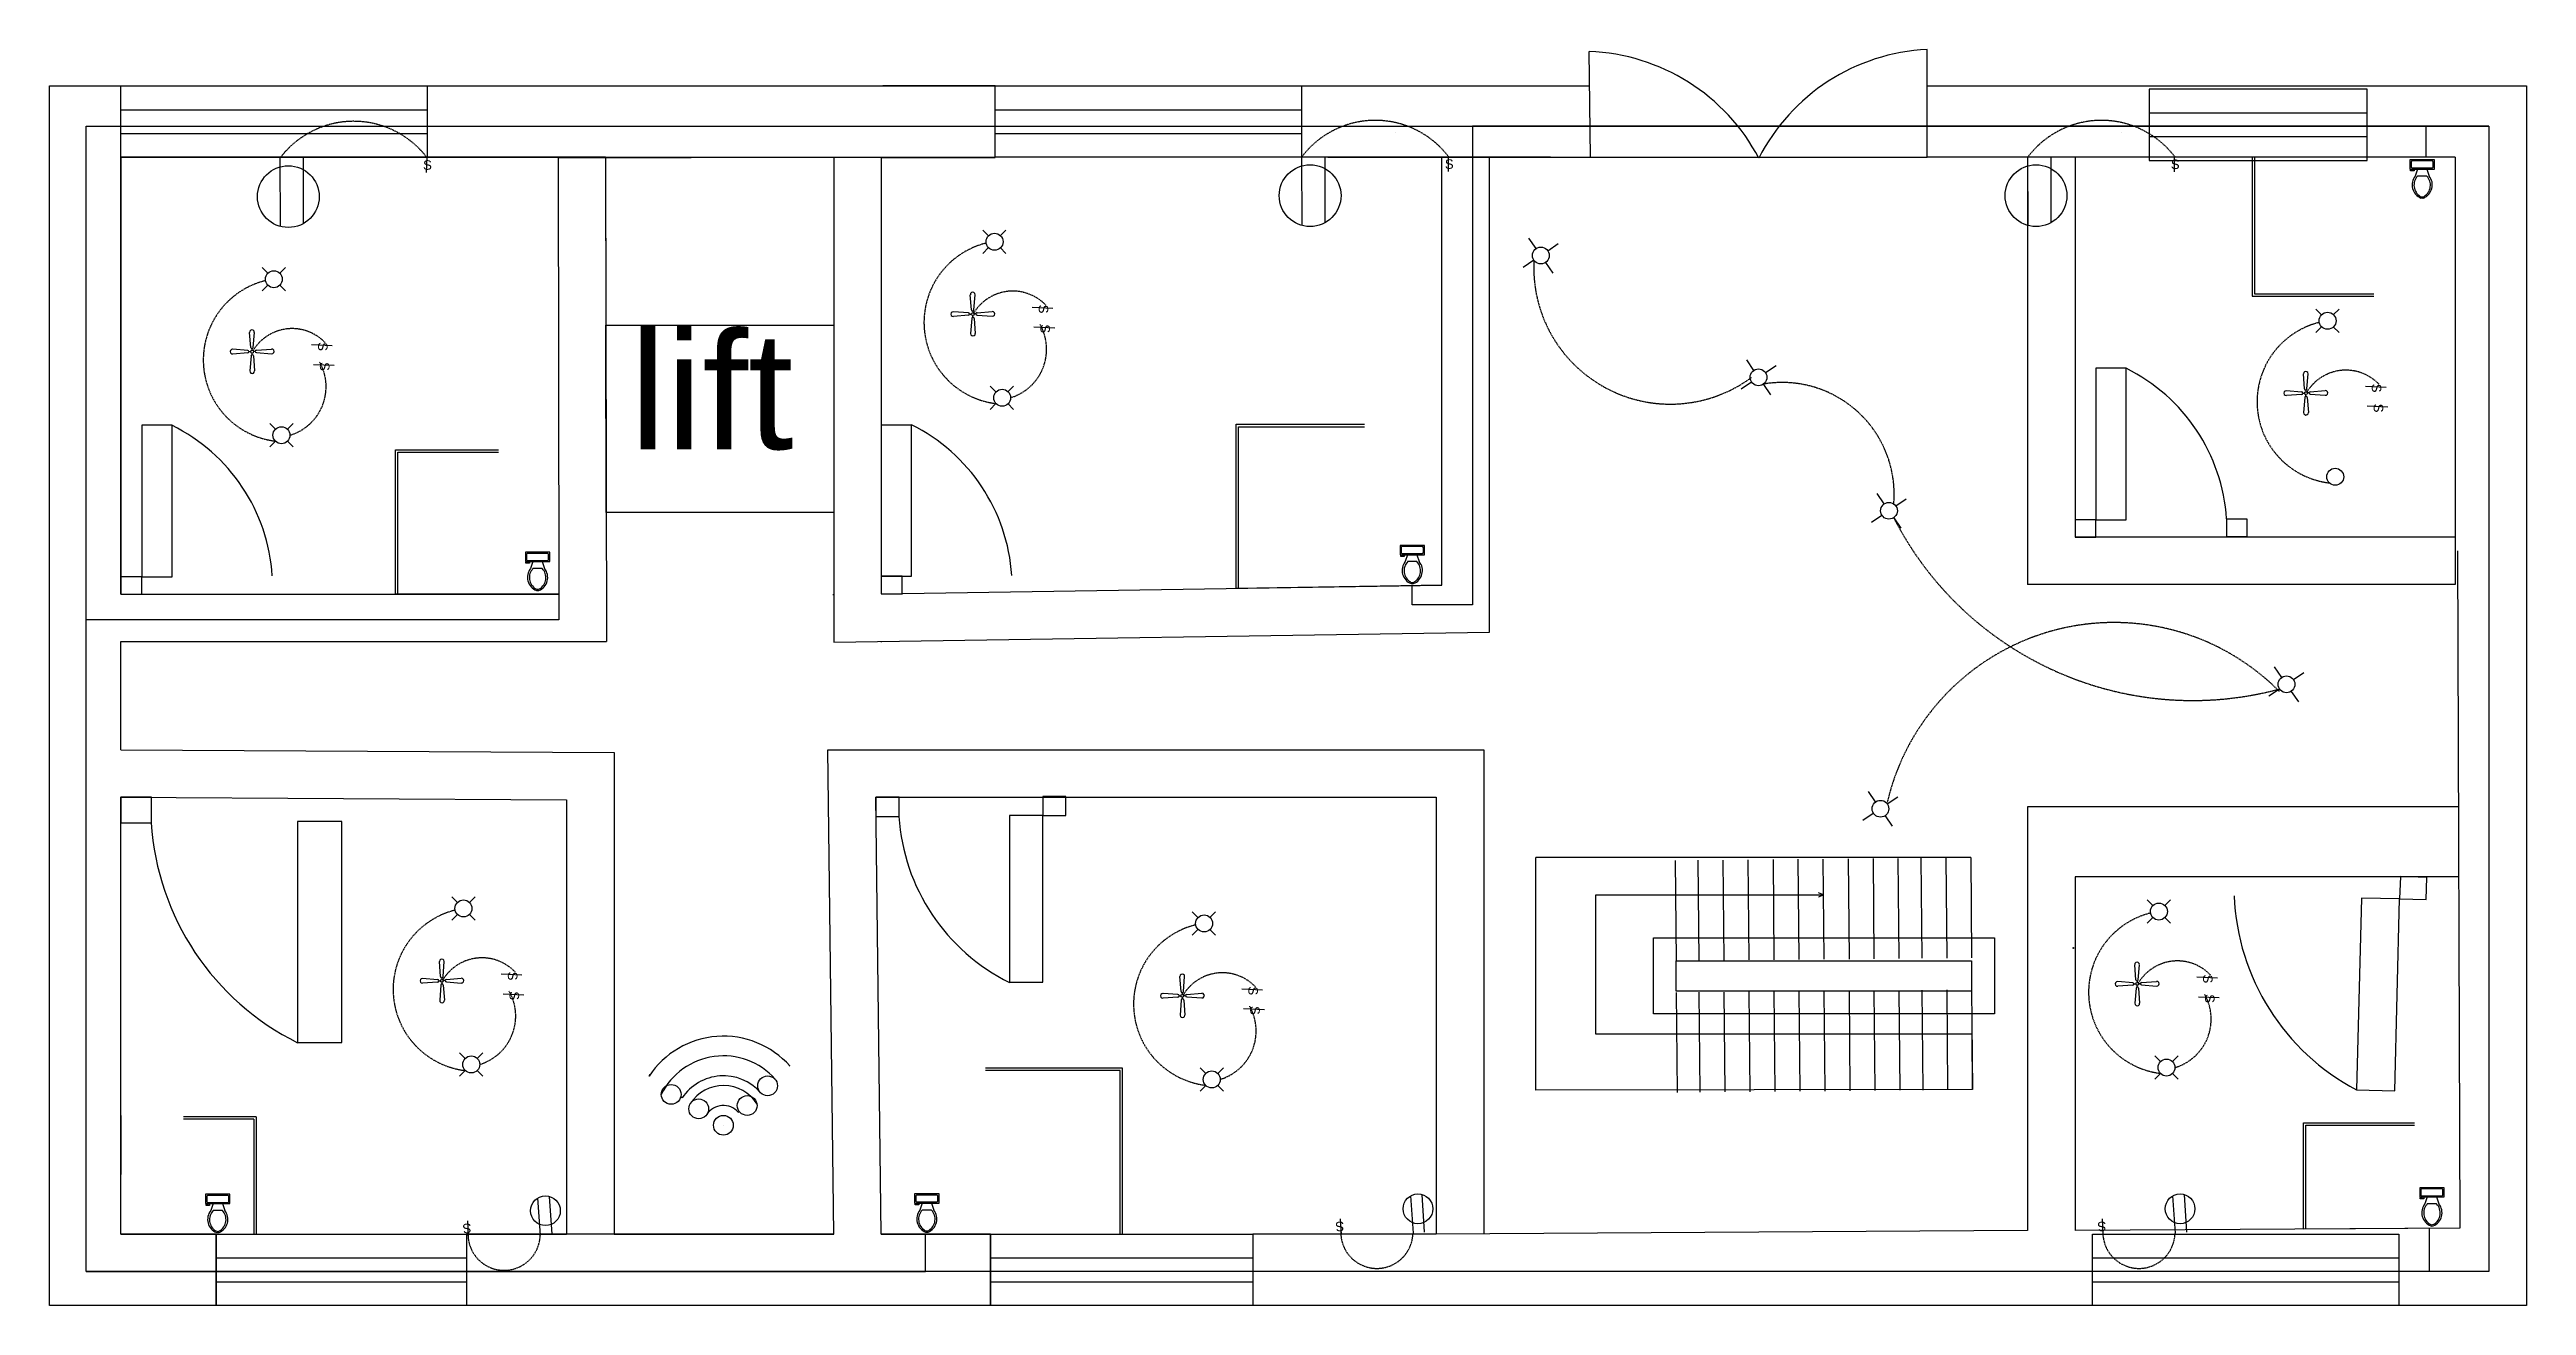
# Model space of a CAD drawing. Header units: inches. Extents: x -413 to 1243, y 274 to 803.
# Drawn here: x 201 to 1243, y 274 to 803 of the extents above; entities that cross this region are included whole.
import ezdxf

# ---------------------------------------------------------------- set-up
doc = ezdxf.new("R2010")
doc.units = ezdxf.units.IN
doc.header["$MEASUREMENT"] = 0
doc.linetypes.add('HIDDEN', pattern=[0.375, 0.25, -0.125])
for name, color, linetype in [('block', 112, 'Continuous'), ('door', 240, 'Continuous'), ('electrical hidden', 130, 'HIDDEN'), ('ELECTRICITY', 50, 'Continuous'), ('plumbing', 221, 'Continuous'), ('window', 160, 'Continuous')]:
    doc.layers.add(name, color=color, linetype=linetype)
doc.styles.get("Standard").update_dxf_attribs({"font": 'arial.ttf'})

msp = doc.modelspace()

# ---------------------------------------------------------------- texts
msp.add_text('lift', height=49.3).set_placement((445, 634.5))
at = {"layer": 'ELECTRICITY', "char_height": 4, "attachment_point": 1}
for insert in [(358, 756.2), (788, 756.6), (788, 756.6), (1093.5, 756.5), (1093.5, 756.5)]:
    msp.add_mtext_dynamic_manual_height_columns('S', width=41.001, gutter_width=1, heights=[0], dxfattribs=dict(at, insert=insert))
for width, insert, rotation in [(19.819, (621.1, 695.4), 270), (19.819, (317.8, 679.6), 270), (19.819, (621.8, 687.1), 270), (19.819, (318.6, 671.2), 270), (19.819, (1182.1, 662.1), 270), (19.819, (1182.1, 662.1), 270), (19.819, (1182.9, 653.7), 270), (19.819, (1182.9, 653.7), 270), (19.819, (397.7, 414.5), 270), (19.819, (709.3, 408.3), 270), (19.819, (1111.1, 413.3), 270), (19.819, (398.4, 406.2), 270), (19.819, (710.1, 400), 270), (19.819, (1111.9, 405), 270), (41.001, (378.5, 304.5), 183.9766), (41.001, (378.5, 304.5), 183.9766), (41.001, (745.8, 305.3), 183.9766), (41.001, (745.8, 305.3), 183.9766), (41.001, (1066.5, 305.3), 183.9766), (41.001, (1066.5, 305.3), 183.9766)]:
    msp.add_mtext_dynamic_manual_height_columns('S', width=width, gutter_width=1, heights=[0], dxfattribs=dict(at, insert=insert, rotation=rotation))

# ---------------------------------------------------------------- blocks, each defined once
blk = doc.blocks.new('Refrigerator-2 door - 36 in front')
for p, q in [((0, 5), (36, 5)), ((12, 5), (12, 64))]:
    blk.add_line(p, q)
for points in [[(0, 0), (0, 64), (36, 64), (36, 0)], [(11, 36), (11, 52), (13, 52), (13, 36)]]:
    blk.add_lwpolyline(points, close=True)
blk = doc.blocks.new('*U6')
at = {"layer": 'ELECTRICITY'}
blk.add_line((-1.2, -1.2), (1.2, 1.2), dxfattribs=at)
blk = doc.blocks.new('*U7')
at = {"layer": 'ELECTRICITY', "color": 0, "linetype": 'ByBlock', "lineweight": -2, "transparency": 16777216}
for p, rotation in [((643.7, 415.8), 90.00000000000001), ((643.7, 408.4), 180), ((651.1, 408.4), 270)]:
    blk.add_blockref('*U6', p, dxfattribs=dict(at, rotation=rotation))
blk.add_blockref('*U6', (651.1, 415.8), dxfattribs=at)
blk = doc.blocks.new('*U8')
at = {"layer": 'ELECTRICITY'}
blk.add_line((-1.2, -1.2), (1.2, 1.2), dxfattribs=at)
blk = doc.blocks.new('*U9')
at = {"layer": 'ELECTRICITY', "color": 0, "linetype": 'ByBlock', "lineweight": -2, "transparency": 16777216}
for p, rotation in [((643.7, 415.8), 90.00000000000001), ((643.7, 408.4), 180), ((651.1, 408.4), 270)]:
    blk.add_blockref('*U8', p, dxfattribs=dict(at, rotation=rotation))
blk.add_blockref('*U8', (651.1, 415.8), dxfattribs=at)
blk = doc.blocks.new('*U10')
at = {"layer": 'ELECTRICITY'}
blk.add_line((-1.2, -1.2), (1.2, 1.2), dxfattribs=at)
blk = doc.blocks.new('*U11')
at = {"layer": 'ELECTRICITY', "color": 0, "linetype": 'ByBlock', "lineweight": -2, "transparency": 16777216}
for p, rotation in [((643.7, 415.8), 90.00000000000001), ((643.7, 408.4), 180), ((651.1, 408.4), 270)]:
    blk.add_blockref('*U10', p, dxfattribs=dict(at, rotation=rotation))
blk.add_blockref('*U10', (651.1, 415.8), dxfattribs=at)
blk = doc.blocks.new('*U12')
at = {"layer": 'ELECTRICITY'}
for p, q in [((-3.1, 0.5), (3.2, 1)), ((-3.6, 0), (-4.3, 0)), ((-3.1, -0.5), (3.2, -1))]:
    blk.add_line(p, q, dxfattribs=at)
for centre, radius, start, end in [((-3.1, 0), 0.519, 90, 270), ((3.3, 0), 0.986, 265.8307, 94.1693)]:
    blk.add_arc(centre, radius, start, end, dxfattribs=at)
blk = doc.blocks.new('*U13')
at = {"layer": 'ELECTRICITY', "color": 0, "linetype": 'ByBlock', "lineweight": -2, "transparency": 16777216}
for p, rotation in [((141, 93.1), 90.00000000000004), ((136.1, 88.2), 180), ((141.1, 83.3), 270.0000000000001)]:
    blk.add_blockref('*U12', p, dxfattribs=dict(at, rotation=rotation))
blk.add_blockref('*U12', (146, 88.3), dxfattribs=at)
blk = doc.blocks.new('*U14')
at = {"layer": 'ELECTRICITY'}
blk.add_line((-1.2, -1.2), (1.2, 1.2), dxfattribs=at)
blk = doc.blocks.new('*U15')
at = {"layer": 'ELECTRICITY', "color": 0, "linetype": 'ByBlock', "lineweight": -2, "transparency": 16777216}
for p, rotation in [((643.7, 415.8), 90.00000000000001), ((643.7, 408.4), 180), ((651.1, 408.4), 270)]:
    blk.add_blockref('*U14', p, dxfattribs=dict(at, rotation=rotation))
blk.add_blockref('*U14', (651.1, 415.8), dxfattribs=at)
blk = doc.blocks.new('*U16')
at = {"layer": 'ELECTRICITY'}
blk.add_line((-1.2, -1.2), (1.2, 1.2), dxfattribs=at)
blk = doc.blocks.new('*U17')
at = {"layer": 'ELECTRICITY', "color": 0, "linetype": 'ByBlock', "lineweight": -2, "transparency": 16777216}
for p, rotation in [((643.7, 415.8), 90.00000000000001), ((643.7, 408.4), 180), ((651.1, 408.4), 270)]:
    blk.add_blockref('*U16', p, dxfattribs=dict(at, rotation=rotation))
blk.add_blockref('*U16', (651.1, 415.8), dxfattribs=at)
blk = doc.blocks.new('*U18')
at = {"layer": 'ELECTRICITY'}
blk.add_line((-1.2, -1.2), (1.2, 1.2), dxfattribs=at)
blk = doc.blocks.new('*U19')
at = {"layer": 'ELECTRICITY', "color": 0, "linetype": 'ByBlock', "lineweight": -2, "transparency": 16777216}
for p, rotation in [((643.7, 415.8), 90.00000000000001), ((643.7, 408.4), 180), ((651.1, 408.4), 270)]:
    blk.add_blockref('*U18', p, dxfattribs=dict(at, rotation=rotation))
blk.add_blockref('*U18', (651.1, 415.8), dxfattribs=at)
blk = doc.blocks.new('*U20')
at = {"layer": 'ELECTRICITY'}
for p, q in [((-3.1, 0.5), (3.2, 1)), ((-3.6, 0), (-4.3, 0)), ((-3.1, -0.5), (3.2, -1))]:
    blk.add_line(p, q, dxfattribs=at)
for centre, radius, start, end in [((-3.1, 0), 0.519, 90, 270), ((3.3, 0), 0.986, 265.8307, 94.1693)]:
    blk.add_arc(centre, radius, start, end, dxfattribs=at)
blk = doc.blocks.new('*U21')
at = {"layer": 'ELECTRICITY', "color": 0, "linetype": 'ByBlock', "lineweight": -2, "transparency": 16777216}
for p, rotation in [((141, 93.1), 90.00000000000004), ((136.1, 88.2), 180), ((141.1, 83.3), 270.0000000000001)]:
    blk.add_blockref('*U20', p, dxfattribs=dict(at, rotation=rotation))
blk.add_blockref('*U20', (146, 88.3), dxfattribs=at)
blk = doc.blocks.new('*U22')
at = {"layer": 'ELECTRICITY'}
blk.add_line((-1.2, -1.2), (1.2, 1.2), dxfattribs=at)
blk = doc.blocks.new('*U23')
at = {"layer": 'ELECTRICITY', "color": 0, "linetype": 'ByBlock', "lineweight": -2, "transparency": 16777216}
for p, rotation in [((643.7, 415.8), 90.00000000000001), ((643.7, 408.4), 180), ((651.1, 408.4), 270)]:
    blk.add_blockref('*U22', p, dxfattribs=dict(at, rotation=rotation))
blk.add_blockref('*U22', (651.1, 415.8), dxfattribs=at)
blk = doc.blocks.new('*U24')
at = {"layer": 'ELECTRICITY'}
blk.add_line((-1.2, -1.2), (1.2, 1.2), dxfattribs=at)
blk = doc.blocks.new('*U25')
at = {"layer": 'ELECTRICITY', "color": 0, "linetype": 'ByBlock', "lineweight": -2, "transparency": 16777216}
for p, rotation in [((643.7, 415.8), 90.00000000000001), ((643.7, 408.4), 180), ((651.1, 408.4), 270)]:
    blk.add_blockref('*U24', p, dxfattribs=dict(at, rotation=rotation))
blk.add_blockref('*U24', (651.1, 415.8), dxfattribs=at)
blk = doc.blocks.new('*U26')
at = {"layer": 'ELECTRICITY'}
blk.add_line((-1.2, -1.2), (1.2, 1.2), dxfattribs=at)
blk = doc.blocks.new('*U27')
at = {"layer": 'ELECTRICITY', "color": 0, "linetype": 'ByBlock', "lineweight": -2, "transparency": 16777216}
for p, rotation in [((643.7, 415.8), 90.00000000000001), ((643.7, 408.4), 180), ((651.1, 408.4), 270)]:
    blk.add_blockref('*U26', p, dxfattribs=dict(at, rotation=rotation))
blk.add_blockref('*U26', (651.1, 415.8), dxfattribs=at)
blk = doc.blocks.new('*U28')
at = {"layer": 'ELECTRICITY'}
for p, q in [((-3.1, 0.5), (3.2, 1)), ((-3.6, 0), (-4.3, 0)), ((-3.1, -0.5), (3.2, -1))]:
    blk.add_line(p, q, dxfattribs=at)
for centre, radius, start, end in [((-3.1, 0), 0.519, 90, 270), ((3.3, 0), 0.986, 265.8307, 94.1693)]:
    blk.add_arc(centre, radius, start, end, dxfattribs=at)
blk = doc.blocks.new('*U29')
at = {"layer": 'ELECTRICITY', "color": 0, "linetype": 'ByBlock', "lineweight": -2, "transparency": 16777216}
for p, rotation in [((141, 93.1), 90.00000000000004), ((136.1, 88.2), 180), ((141.1, 83.3), 270.0000000000001)]:
    blk.add_blockref('*U28', p, dxfattribs=dict(at, rotation=rotation))
blk.add_blockref('*U28', (146, 88.3), dxfattribs=at)
blk = doc.blocks.new('*U30')
at = {"layer": 'ELECTRICITY'}
blk.add_line((-1.2, -1.2), (1.2, 1.2), dxfattribs=at)
blk = doc.blocks.new('*U31')
at = {"layer": 'ELECTRICITY', "color": 0, "linetype": 'ByBlock', "lineweight": -2, "transparency": 16777216}
for p, rotation in [((643.7, 415.8), 90.00000000000001), ((643.7, 408.4), 180), ((651.1, 408.4), 270)]:
    blk.add_blockref('*U30', p, dxfattribs=dict(at, rotation=rotation))
blk.add_blockref('*U30', (651.1, 415.8), dxfattribs=at)
blk = doc.blocks.new('*U32')
at = {"layer": 'ELECTRICITY'}
blk.add_line((-1.2, -1.2), (1.2, 1.2), dxfattribs=at)
blk = doc.blocks.new('*U33')
at = {"layer": 'ELECTRICITY', "color": 0, "linetype": 'ByBlock', "lineweight": -2, "transparency": 16777216}
for p, rotation in [((643.7, 415.8), 90.00000000000001), ((643.7, 408.4), 180), ((651.1, 408.4), 270)]:
    blk.add_blockref('*U32', p, dxfattribs=dict(at, rotation=rotation))
blk.add_blockref('*U32', (651.1, 415.8), dxfattribs=at)
blk = doc.blocks.new('*U34')
at = {"layer": 'ELECTRICITY'}
blk.add_line((-1.2, -1.2), (1.2, 1.2), dxfattribs=at)
blk = doc.blocks.new('*U35')
at = {"layer": 'ELECTRICITY', "color": 0, "linetype": 'ByBlock', "lineweight": -2, "transparency": 16777216}
for p, rotation in [((643.7, 415.8), 90.00000000000001), ((643.7, 408.4), 180), ((651.1, 408.4), 270)]:
    blk.add_blockref('*U34', p, dxfattribs=dict(at, rotation=rotation))
blk.add_blockref('*U34', (651.1, 415.8), dxfattribs=at)
blk = doc.blocks.new('*U36')
at = {"layer": 'ELECTRICITY'}
for p, q in [((-3.1, 0.5), (3.2, 1)), ((-3.6, 0), (-4.3, 0)), ((-3.1, -0.5), (3.2, -1))]:
    blk.add_line(p, q, dxfattribs=at)
for centre, radius, start, end in [((-3.1, 0), 0.519, 90, 270), ((3.3, 0), 0.986, 265.8307, 94.1693)]:
    blk.add_arc(centre, radius, start, end, dxfattribs=at)
blk = doc.blocks.new('*U37')
at = {"layer": 'ELECTRICITY', "color": 0, "linetype": 'ByBlock', "lineweight": -2, "transparency": 16777216}
for p, rotation in [((141, 93.1), 90.00000000000004), ((136.1, 88.2), 180), ((141.1, 83.3), 270.0000000000001)]:
    blk.add_blockref('*U36', p, dxfattribs=dict(at, rotation=rotation))
blk.add_blockref('*U36', (146, 88.3), dxfattribs=at)
blk = doc.blocks.new('*U38')
at = {"layer": 'ELECTRICITY'}
blk.add_line((-1.2, -1.2), (1.2, 1.2), dxfattribs=at)
blk = doc.blocks.new('*U39')
at = {"layer": 'ELECTRICITY', "color": 0, "linetype": 'ByBlock', "lineweight": -2, "transparency": 16777216}
for p, rotation in [((643.7, 415.8), 90.00000000000001), ((643.7, 408.4), 180), ((651.1, 408.4), 270)]:
    blk.add_blockref('*U38', p, dxfattribs=dict(at, rotation=rotation))
blk.add_blockref('*U38', (651.1, 415.8), dxfattribs=at)
blk = doc.blocks.new('*U40')
at = {"layer": 'ELECTRICITY'}
for p, q in [((-3.1, 0.5), (3.2, 1)), ((-3.6, 0), (-4.3, 0)), ((-3.1, -0.5), (3.2, -1))]:
    blk.add_line(p, q, dxfattribs=at)
for centre, radius, start, end in [((-3.1, 0), 0.519, 90, 270), ((3.3, 0), 0.986, 265.8307, 94.1693)]:
    blk.add_arc(centre, radius, start, end, dxfattribs=at)
blk = doc.blocks.new('*U41')
at = {"layer": 'ELECTRICITY', "color": 0, "linetype": 'ByBlock', "lineweight": -2, "transparency": 16777216}
for p, rotation in [((141, 93.1), 90.00000000000004), ((136.1, 88.2), 180), ((141.1, 83.3), 270.0000000000001)]:
    blk.add_blockref('*U40', p, dxfattribs=dict(at, rotation=rotation))
blk.add_blockref('*U40', (146, 88.3), dxfattribs=at)
blk = doc.blocks.new('*U42')
at = {"layer": 'ELECTRICITY'}
blk.add_line((-1.2, -1.2), (1.2, 1.2), dxfattribs=at)
blk = doc.blocks.new('*U43')
at = {"layer": 'ELECTRICITY', "color": 0, "linetype": 'ByBlock', "lineweight": -2, "transparency": 16777216}
for p, rotation in [((643.7, 415.8), 90.00000000000001), ((643.7, 408.4), 180), ((651.1, 408.4), 270)]:
    blk.add_blockref('*U42', p, dxfattribs=dict(at, rotation=rotation))
blk.add_blockref('*U42', (651.1, 415.8), dxfattribs=at)
blk = doc.blocks.new('*U44')
at = {"layer": 'ELECTRICITY'}
for p, q in [((-3.1, 0.5), (3.2, 1)), ((-3.6, 0), (-4.3, 0)), ((-3.1, -0.5), (3.2, -1))]:
    blk.add_line(p, q, dxfattribs=at)
for centre, radius, start, end in [((-3.1, 0), 0.519, 90, 270), ((3.3, 0), 0.986, 265.8307, 94.1693)]:
    blk.add_arc(centre, radius, start, end, dxfattribs=at)
blk = doc.blocks.new('*U45')
at = {"layer": 'ELECTRICITY', "color": 0, "linetype": 'ByBlock', "lineweight": -2, "transparency": 16777216}
for p, rotation in [((141, 93.1), 90.00000000000004), ((136.1, 88.2), 180), ((141.1, 83.3), 270.0000000000001)]:
    blk.add_blockref('*U44', p, dxfattribs=dict(at, rotation=rotation))
blk.add_blockref('*U44', (146, 88.3), dxfattribs=at)
blk = doc.blocks.new('*U46')
at = {"layer": 'ELECTRICITY'}
blk.add_line((-1.2, -1.2), (1.2, 1.2), dxfattribs=at)
blk = doc.blocks.new('*U47')
at = {"layer": 'ELECTRICITY', "color": 0, "linetype": 'ByBlock', "lineweight": -2, "transparency": 16777216}
for p, rotation in [((643.7, 415.8), 90.00000000000001), ((643.7, 408.4), 180), ((651.1, 408.4), 270)]:
    blk.add_blockref('*U46', p, dxfattribs=dict(at, rotation=rotation))
blk.add_blockref('*U46', (651.1, 415.8), dxfattribs=at)
blk = doc.blocks.new('*U48')
at = {"layer": 'ELECTRICITY'}
blk.add_line((-1.2, -1.2), (1.2, 1.2), dxfattribs=at)
blk = doc.blocks.new('*U49')
at = {"layer": 'ELECTRICITY', "color": 0, "linetype": 'ByBlock', "lineweight": -2, "transparency": 16777216}
for p, rotation in [((643.7, 415.8), 90.00000000000001), ((643.7, 408.4), 180), ((651.1, 408.4), 270)]:
    blk.add_blockref('*U48', p, dxfattribs=dict(at, rotation=rotation))
blk.add_blockref('*U48', (651.1, 415.8), dxfattribs=at)
blk = doc.blocks.new('*U50')
at = {"layer": 'ELECTRICITY'}
blk.add_line((-1.2, -1.2), (1.2, 1.2), dxfattribs=at)
blk = doc.blocks.new('*U51')
at = {"layer": 'ELECTRICITY', "color": 0, "linetype": 'ByBlock', "lineweight": -2, "transparency": 16777216}
for p, rotation in [((643.7, 415.8), 90.00000000000001), ((643.7, 408.4), 180), ((651.1, 408.4), 270)]:
    blk.add_blockref('*U50', p, dxfattribs=dict(at, rotation=rotation))
blk.add_blockref('*U50', (651.1, 415.8), dxfattribs=at)
blk = doc.blocks.new('*U52')
at = {"layer": 'ELECTRICITY'}
for p, q in [((-3.1, 0.5), (3.2, 1)), ((-3.6, 0), (-4.3, 0)), ((-3.1, -0.5), (3.2, -1))]:
    blk.add_line(p, q, dxfattribs=at)
for centre, radius, start, end in [((-3.1, 0), 0.519, 90, 270), ((3.3, 0), 0.986, 265.8307, 94.1693)]:
    blk.add_arc(centre, radius, start, end, dxfattribs=at)
blk = doc.blocks.new('*U53')
at = {"layer": 'ELECTRICITY', "color": 0, "linetype": 'ByBlock', "lineweight": -2, "transparency": 16777216}
for p, rotation in [((141, 93.1), 90.00000000000004), ((136.1, 88.2), 180), ((141.1, 83.3), 270.0000000000001)]:
    blk.add_blockref('*U52', p, dxfattribs=dict(at, rotation=rotation))
blk.add_blockref('*U52', (146, 88.3), dxfattribs=at)
blk = doc.blocks.new('*U54')
at = {"layer": 'ELECTRICITY'}
for p in [(-2.2, -1.5), (2.2, 1.5), (2.2, 1.5), (2.2, 1.5), (2.2, 1.5), (2.2, 1.5)]:
    blk.add_line(p, (2.2, 1.5), dxfattribs=at)
blk = doc.blocks.new('*U55')
at = {"layer": 'ELECTRICITY', "color": 0, "linetype": 'ByBlock', "lineweight": -2, "transparency": 16777216}
for p, rotation in [((186, 149.4), 89.99999999999999), ((184.3, 140.8), 180), ((193, 139.1), 270)]:
    blk.add_blockref('*U54', p, dxfattribs=dict(at, rotation=rotation))
blk.add_blockref('*U54', (194.6, 147.8), dxfattribs=at)
blk = doc.blocks.new('*U56')
at = {"layer": 'ELECTRICITY'}
for p in [(-2.2, -1.5), (2.2, 1.5), (2.2, 1.5), (2.2, 1.5), (2.2, 1.5), (2.2, 1.5)]:
    blk.add_line(p, (2.2, 1.5), dxfattribs=at)
blk = doc.blocks.new('*U57')
at = {"layer": 'ELECTRICITY', "color": 0, "linetype": 'ByBlock', "lineweight": -2, "transparency": 16777216}
for p, rotation in [((186, 149.4), 89.99999999999999), ((184.3, 140.8), 180), ((193, 139.1), 270)]:
    blk.add_blockref('*U56', p, dxfattribs=dict(at, rotation=rotation))
blk.add_blockref('*U56', (194.6, 147.8), dxfattribs=at)
blk = doc.blocks.new('*U58')
at = {"layer": 'ELECTRICITY'}
for p in [(-2.2, -1.5), (2.2, 1.5), (2.2, 1.5), (2.2, 1.5), (2.2, 1.5), (2.2, 1.5)]:
    blk.add_line(p, (2.2, 1.5), dxfattribs=at)
blk = doc.blocks.new('*U59')
at = {"layer": 'ELECTRICITY', "color": 0, "linetype": 'ByBlock', "lineweight": -2, "transparency": 16777216}
for p, rotation in [((186, 149.4), 89.99999999999999), ((184.3, 140.8), 180), ((193, 139.1), 270)]:
    blk.add_blockref('*U58', p, dxfattribs=dict(at, rotation=rotation))
blk.add_blockref('*U58', (194.6, 147.8), dxfattribs=at)
blk = doc.blocks.new('*U60')
at = {"layer": 'ELECTRICITY'}
for p in [(-2.2, -1.5), (2.2, 1.5), (2.2, 1.5), (2.2, 1.5), (2.2, 1.5), (2.2, 1.5)]:
    blk.add_line(p, (2.2, 1.5), dxfattribs=at)
blk = doc.blocks.new('*U61')
at = {"layer": 'ELECTRICITY', "color": 0, "linetype": 'ByBlock', "lineweight": -2, "transparency": 16777216}
for p, rotation in [((186, 149.4), 89.99999999999999), ((184.3, 140.8), 180), ((193, 139.1), 270)]:
    blk.add_blockref('*U60', p, dxfattribs=dict(at, rotation=rotation))
blk.add_blockref('*U60', (194.6, 147.8), dxfattribs=at)
blk = doc.blocks.new('*U62')
at = {"layer": 'ELECTRICITY'}
for p in [(-2.2, -1.5), (2.2, 1.5), (2.2, 1.5), (2.2, 1.5), (2.2, 1.5), (2.2, 1.5)]:
    blk.add_line(p, (2.2, 1.5), dxfattribs=at)
blk = doc.blocks.new('*U63')
at = {"layer": 'ELECTRICITY', "color": 0, "linetype": 'ByBlock', "lineweight": -2, "transparency": 16777216}
for p, rotation in [((186, 149.4), 89.99999999999999), ((184.3, 140.8), 180), ((193, 139.1), 270)]:
    blk.add_blockref('*U62', p, dxfattribs=dict(at, rotation=rotation))
blk.add_blockref('*U62', (194.6, 147.8), dxfattribs=at)
blk = doc.blocks.new('Toilet - top')
for p, q in [((-10, -8.5), (-8, -8.5)), ((-10, -9.5), (-10, -8.5)), ((-7, -9.5), (-10, -9.5)), ((-8, -8.5), (-8, -8)), ((-7, -8), (-7, -9.5)), ((-4, -8), (-6, -14)), ((4, -14), (-4, -14)), ((4, -8), (6, -14)), ((9.5, -6), (9.5, -2))]:
    blk.add_line(p, q)
blk.add_lwpolyline([(10.5, -8), (10.5, 0), (-10.5, 0), (-10.5, -8)], close=True)
for points in [[(-9.5, -2), (-9.5, -6)], [(8.5, -1), (-8.5, -1)], [(-8.5, -7), (8.5, -7)]]:
    blk.add_lwpolyline(points)
for centre, radius, start, end in [((-8.6, -1.9), 0.884, 81.8699, 188.1301), ((-8.6, -6.1), 0.884, 171.8699, 278.1301), ((3.5, -21.6), 12.2, 141.4691, 247.9714), ((4.2, -21.8), 11.3, 136.3677, 238.9468), ((-3.5, -21.6), 12.2, 292.0284, 38.5307), ((-4.2, -21.8), 11.3, 301.053, 43.6321), ((8.6, -1.9), 0.884, 351.8699, 98.1301), ((8.6, -6.1), 0.884, 261.8699, 8.1301), ((0, -27.9), 4, 245.7318, 294.2682), ((0, -29), 4, 254.8605, 285.1395)]:
    blk.add_arc(centre, radius, start, end)

# ---------------------------------------------------------------- linework, layer by layer
for p, q in [((598.8, 787.5), (551.5, 787.5)), ((830.8, 787.5), (848.9, 787.5)), ((778.2, 767.8), (778.2, 767.8)), ((1083.7, 767.8), (1083.7, 767.8)), ((230.8, 757.5), (434.8, 757.5)), ((230.8, 757.5), (230.8, 573.5)), ((230.8, 757.5), (230.8, 757.5)), ((434.8, 757.5), (230.8, 757.5)), ((230.8, 757.5), (230.8, 757.5)), ((230.8, 757.5), (230.8, 757.5)), ((230.8, 757.5), (434.8, 757.4)), ((230.8, 757.5), (530.8, 757.3)), ((230.8, 757.5), (250.8, 757.5)), ((250.8, 757.5), (250.8, 757.5)), ((414.8, 757.4), (414.8, 757.4)), ((414.8, 757.4), (470.8, 757.3)), ((414.8, 757.4), (415.2, 573.5)), ((434.8, 757.5), (435.2, 553.5)), ((434.8, 757.5), (434.9, 686.8)), ((530.8, 757.3), (530.8, 553.3)), ((550.8, 757.3), (550.8, 573.6)), ((550.8, 757.3), (598.8, 757.3)), ((550.8, 757.3), (550.8, 757.3)), ((550.8, 757.3), (550.8, 757.3)), ((550.8, 757.3), (550.8, 757.3)), ((550.8, 757.3), (550.8, 757.3)), ((550.8, 757.3), (550.8, 757.3)), ((550.8, 757.3), (550.8, 757.3)), ((550.8, 757.3), (550.8, 757.3)), ((550.8, 757.3), (550.8, 757.3)), ((550.8, 757.3), (550.8, 757.3)), ((550.8, 757.3), (550.8, 757.3)), ((550.8, 757.3), (550.8, 757.3)), ((550.8, 757.3), (550.8, 757.3)), ((550.8, 757.3), (550.8, 757.3)), ((598.8, 757.3), (598.8, 757.5)), ((598.8, 757.3), (598.8, 757.3)), ((832.5, 757.5), (727.7, 757.5)), ((786.8, 577.2), (786.8, 757.5)), ((786.8, 757.5), (849.3, 757.5)), ((806.8, 557.5), (806.8, 757.5)), ((1033.2, 757.5), (991, 757.5)), ((1033.2, 757.5), (991, 757.5)), ((1213.2, 757.5), (1033.2, 757.5)), ((1033.2, 757.5), (1033.2, 577.5)), ((1053.2, 757.5), (1053.2, 597.5)), ((1213.2, 757.5), (1127.7, 757.5)), ((1127.7, 757.5), (1127.7, 699)), ((1128.7, 757.5), (1128.7, 700)), ((1213.2, 757.5), (1213.2, 577.5)), ((230.8, 737.5), (230.8, 737.5)), ((1127.7, 699), (1178.9, 699)), ((1128.7, 700), (1178.9, 700)), ((434.9, 686.8), (530.8, 686.8)), ((435.1, 607.8), (434.9, 686.8)), ((530.8, 686.8), (530.8, 607.8)), ((700.2, 575.9), (700.2, 645)), ((700.2, 645), (754.2, 645)), ((701.2, 644), (754.2, 644)), ((701.2, 575.9), (701.2, 644)), ((346.4, 573.5), (346.4, 634.2)), ((346.4, 634.2), (389.8, 634.2)), ((347.4, 633.2), (389.8, 633.2)), ((347.4, 573.5), (347.4, 633.2)), ((389.8, 634.2), (389.8, 634.2)), ((530.8, 607.8), (435.1, 607.8)), ((1213.2, 597.5), (1053.2, 597.5)), ((230.8, 573.5), (415.2, 573.5)), ((415.2, 573.5), (346.4, 573.5)), ((415.2, 573.5), (372.4, 573.5)), ((435.2, 573.5), (435.2, 573.5)), ((435.2, 573.5), (435.2, 573.5)), ((530.5, 573.3), (530.8, 573.3)), ((550.8, 573.6), (786.8, 577.2)), ((786.8, 577.2), (700.2, 575.9)), ((1213.2, 577.5), (1033.2, 577.5)), ((230.8, 553.5), (435.2, 553.5)), ((415.2, 553.5), (415.2, 553.4)), ((415.2, 553.5), (415.2, 553.4)), ((530.8, 553.3), (806.8, 557.5)), ((550.8, 553.6), (550.8, 553.3)), ((230.8, 507.9), (438.4, 506.8)), ((438.4, 506.8), (438.4, 303.9)), ((530.8, 303.9), (528.4, 507.9)), ((528.4, 507.9), (804.4, 507.9)), ((548.4, 507.9), (548.4, 508.1)), ((804.4, 507.9), (804.4, 303.9)), ((230.7, 487.9), (418.4, 486.9)), ((230.8, 303.9), (230.8, 487.9)), ((418.4, 486.9), (418.4, 303.9)), ((528.4, 487.9), (528.6, 487.9)), ((550.8, 303.9), (548.6, 487.9)), ((548.6, 487.9), (784.4, 487.9)), ((548.6, 487.9), (699.3, 487.9)), ((784.4, 487.9), (784.4, 303.9)), ((1214.5, 483.9), (1033.2, 483.9)), ((1033.2, 483.9), (1033.2, 305.4)), ((1009.3, 462.5), (826.3, 462.5)), ((826.3, 458), (826.3, 462.5)), ((884.9, 461.3), (885.3, 419.1)), ((894.5, 461.4), (894.9, 419.2)), ((905, 461.5), (905.4, 419.3)), ((915.5, 461.6), (915.9, 419.4)), ((926.1, 461.7), (926.5, 419.5)), ((936.6, 461.8), (937, 419.6)), ((947.1, 461.9), (947.5, 419.7)), ((957.7, 462), (958.1, 419.8)), ((968.2, 462.1), (968.6, 419.9)), ((978.7, 462.2), (979.1, 420)), ((988.3, 462.3), (988.7, 420.1)), ((998.8, 462.4), (999.2, 420.2)), ((1009.3, 462.5), (1009.7, 420.3)), ((1009.3, 462.5), (1009.7, 420.3)), ((1009.3, 462.5), (1009.7, 420.3)), ((826.3, 364.6), (826.3, 458)), ((826.3, 458), (826.3, 458)), ((826.3, 458), (826.3, 458)), ((826.3, 458), (826.3, 458)), ((1053.2, 454.4), (1053.2, 305.5)), ((1214.6, 454.4), (1053.2, 454.4)), ((947.3, 446.8), (945.2, 447.7)), ((968.6, 406.5), (969, 364.4)), ((979.1, 406.6), (979.5, 364.5)), ((988.7, 406.7), (989.1, 364.6)), ((999.2, 406.8), (999.6, 364.7)), ((1009.7, 406.9), (1010.1, 364.8)), ((1009.7, 406.9), (1010.1, 364.8)), ((1009.7, 406.9), (1010.1, 364.8)), ((885.3, 405.7), (885.7, 363.6)), ((894.9, 405.8), (895.3, 363.7)), ((905.4, 405.9), (905.8, 363.8)), ((915.9, 406), (916.3, 363.9)), ((926.5, 406.1), (926.9, 364)), ((937, 406.2), (937.4, 364.1)), ((947.5, 406.3), (947.9, 364.2)), ((958.1, 406.4), (958.5, 364.3)), ((1010.1, 364.8), (1009.9, 388.1)), ((453.1, 370.5), (453.1, 370.5)), ((460.1, 365.9), (459.8, 366)), ((512.4, 374.7), (512.4, 374.7)), ((652.4, 373.9), (594.7, 373.9)), ((651.4, 372.9), (594.7, 372.9)), ((651.4, 303.9), (651.4, 372.9)), ((652.4, 303.9), (652.4, 373.9)), ((467, 361.3), (466.4, 361.7)), ((490.6, 355.3), (491, 355.6)), ((496.8, 360.9), (497.2, 361.2)), ((1010.1, 364.8), (826.3, 364.6)), ((1010.1, 364.8), (1010.1, 364.8)), ((230.8, 303.9), (231, 353.9)), ((287.8, 353.4), (257.2, 353.4)), ((286.8, 352.4), (257.2, 352.4)), ((286.8, 352.4), (286.8, 303.9)), ((287.8, 353.4), (287.8, 303.9)), ((484.4, 349.8), (484.4, 349.8)), ((484.4, 349.8), (484.4, 349.8)), ((1149.4, 306), (1149.4, 350.8)), ((1149.4, 350.8), (1196.1, 350.8)), ((1150.4, 306), (1150.4, 349.8)), ((1150.4, 349.8), (1196.1, 349.8)), ((230.8, 303.9), (271, 303.9)), ((230.8, 303.9), (271, 303.9)), ((271, 303.9), (271, 273.9)), ((418.4, 303.9), (376.3, 303.9)), ((376.3, 303.9), (376.3, 273.9)), ((376.3, 303.9), (418.4, 303.9)), ((438.4, 303.9), (530.8, 303.9)), ((438.4, 303.9), (530.8, 303.9)), ((550.8, 303.9), (596.8, 303.9)), ((550.8, 303.9), (652.4, 303.9)), ((596.8, 303.9), (596.8, 273.9)), ((784.4, 303.9), (707.2, 303.9)), ((707.2, 303.9), (707.2, 273.9)), ((1215.2, 306.4), (1149.4, 306))]:
    msp.add_line(p, q)
for points in [[(200.8, 757.5), (200.8, 787.5), (230.8, 787.5)], [(271, 273.9), (200.8, 273.9), (200.8, 787.5), (598.8, 787.5)], [(991, 787.5), (1243.2, 787.5), (1243.2, 273.9), (707.2, 273.9)], [(727.7, 787.5), (727.7, 787.5), (848.9, 787.5)], [(230.8, 573.5), (230.8, 757.5), (598.8, 757.5)], [(738.8, 757.5), (849.3, 757.5)], [(1214.1, 591.7), (1215.2, 306.4), (1053.2, 305.5)], [(230.8, 507.9), (230.8, 553.5)], [(271, 303.9), (230.8, 303.9), (230.8, 487.9)], [(1009.9, 388.1), (851.6, 388.1), (851.6, 446.8), (947.3, 446.8), (945.3, 445.8), (945.3, 445.8)], [(530.8, 303.9), (376.3, 303.9)], [(596.8, 303.9), (550.8, 303.9)], [(784.4, 303.9), (707.2, 303.9)], [(1033.2, 305.4), (784.4, 303.9)], [(596.8, 273.9), (376.3, 273.9)]]:
    msp.add_lwpolyline(points)
for points in [[(875.8, 428.7), (1019.3, 428.7), (1019.3, 396.7), (875.8, 396.7)], [(885.3, 419.1), (1009.7, 419.1), (1009.7, 406.2), (885.3, 406.2)]]:
    msp.add_lwpolyline(points, close=True)
for centre in [(462.4, 362.8), (503, 366.4), (474, 356.7), (494.4, 358.1), (484.4, 349.8), (484.4, 349.8), (484.4, 349.8)]:
    msp.add_circle(centre, 4.16)
for centre, radius, start, end in [((484.4, 349.8), 37.5, 41.7315, 146.5379), ((484.4, 349.8), 29.2, 41.7315, 153.6657), ((449.9, 373.1), 4.16, 320.0141, 331.759), ((484.4, 349.8), 20.8, 41.7315, 146.5029), ((484.4, 349.8), 16.7, 32.1886, 146.5029), ((515.2, 377.8), 4.16, 222.2975, 227.4003), ((484.4, 349.8), 8.33, 41.7315, 146.5029), ((484.4, 349.8), 8.33, 41.7315, 146.5029), ((484.4, 349.8), 8.33, 41.7315, 146.5029)]:
    msp.add_arc(centre, radius, start, end)
at = {"layer": 'door'}
for p, q in [((991, 757.5), (991, 802.8)), ((849.3, 757.5), (848.7, 802)), ((849.3, 757.5), (991, 757.5))]:
    msp.add_line(p, q, dxfattribs=at)
for points in [[(1062, 604.8), (1074.7, 604.8), (1074.7, 668.6), (1062, 668.6)], [(239.6, 580.8), (252.4, 580.8), (252.4, 644.6), (239.6, 644.6)], [(550.8, 581), (563.6, 581), (563.6, 644.7), (550.8, 644.7)], [(1062, 604.8), (1053.2, 604.8), (1053.2, 597.5), (1062, 597.5)], [(1125.7, 605.1), (1116.9, 605.1), (1116.9, 597.8), (1125.7, 597.8)], [(239.6, 580.8), (230.8, 580.8), (230.8, 573.5), (239.6, 573.5)], [(559.6, 581), (550.8, 581), (550.8, 573.6), (559.6, 573.6)], [(230.8, 477.2), (243.7, 477.2), (243.7, 487.9), (230.8, 487.9)], [(548.6, 479.8), (558.3, 479.8), (558.3, 487.9), (548.6, 487.9)], [(618.8, 480.2), (604.8, 480.2), (604.8, 410), (618.8, 410)], [(618.8, 480.2), (628.5, 480.2), (628.5, 488.3), (618.8, 488.3)], [(323.8, 477.7), (305.2, 477.7), (305.2, 384.6), (323.8, 384.6)], [(1189.8, 445.1), (1201, 444.9), (1201.2, 454.2), (1190.1, 454.5)], [(1189.8, 445.1), (1173.7, 445.5), (1171.7, 364.7), (1187.8, 364.3)]]:
    msp.add_lwpolyline(points, close=True, dxfattribs=at)
for centre, radius, start, end in [((995.2, 718.6), 84.4, 92.8859, 152.8859), ((845.5, 717.7), 84.4, 27.7697, 87.7697), ((1040.9, 600.3), 76.2, 3.6381, 63.6381), ((218.5, 576.3), 76.2, 3.6381, 63.6381), ((529.7, 576.5), 76.2, 3.6381, 63.6381), ((642, 485.1), 83.9, 183.6381, 243.6381), ((354.6, 484.2), 111.2, 183.6381, 243.6381), ((1216.7, 450.2), 96.6, 182.2275, 242.2275)]:
    msp.add_arc(centre, radius, start, end, dxfattribs=at)
at = {"layer": 'electrical hidden'}
for centre, radius, start, end in [((328.8, 733.8), 38.8, 37.3447, 143.1806), ((758.7, 734.2), 38.8, 37.3447, 143.1806), ((758.7, 734.2), 38.8, 37.3447, 143.1806), ((1064.3, 734.2), 38.8, 37.3447, 143.1806), ((1064.3, 734.2), 38.8, 37.3447, 143.1806), ((603.2, 687.9), 34.4, 103.8575, 263.2612), ((882.9, 711), 57.5, 176.8784, 306.57), ((299.9, 672.1), 34.4, 103.8575, 263.2612), ((606.2, 681.8), 19.3, 43.7683, 148.5549), ((302.9, 666), 19.3, 43.7683, 148.5549), ((599.1, 676.6), 21.3, 286.709, 29.2631), ((1164.2, 654.5), 34.4, 103.8575, 263.2612), ((1164.2, 654.5), 34.4, 103.8575, 263.2612), ((295.9, 660.8), 21.3, 286.709, 29.2631), ((1167.2, 648.5), 19.3, 43.7683, 148.5549), ((1167.2, 648.5), 19.3, 43.7683, 148.5549), ((930, 615.5), 47.1, 355.1661, 99.7274), ((1102.7, 670), 141.3, 207.058, 284.9952), ((1069.6, 463.5), 98, 44.7461, 166.7423), ((379.8, 407), 34.4, 103.8575, 263.2612), ((1093.3, 405.8), 34.4, 103.8575, 263.2612), ((691.4, 400.8), 34.4, 103.8575, 263.2612), ((382.8, 401), 19.3, 43.7683, 148.5549), ((1096.3, 399.7), 19.3, 43.7683, 148.5549), ((694.4, 394.7), 19.3, 43.7683, 148.5549), ((375.7, 395.8), 21.3, 286.709, 29.2631), ((687.3, 389.5), 21.3, 286.709, 29.2631), ((1089.2, 394.5), 21.3, 286.709, 29.2631), ((392.1, 303.9), 15.2, 178.2695, 358.2982), ((759.4, 304.7), 15.2, 178.2695, 358.2982), ((1080.1, 304.7), 15.2, 178.2695, 358.2982)]:
    msp.add_arc(centre, radius, start, end, dxfattribs=at)
at = {"layer": 'ELECTRICITY'}
for p, q in [((297.7, 757.1), (297.9, 728.4)), ((307.7, 729.6), (307.7, 757.4)), ((359.5, 751.1), (359.7, 757.5)), ((727.7, 757.5), (727.8, 728.8)), ((727.7, 757.5), (727.8, 728.8)), ((737.6, 730), (737.6, 757.8)), ((737.6, 730), (737.6, 757.8)), ((789.5, 751.4), (789.6, 757.8)), ((789.5, 751.4), (789.6, 757.8)), ((1033.2, 757.5), (1033.4, 728.8)), ((1033.2, 757.5), (1033.4, 728.8)), ((1043.1, 730), (1043.1, 757.8)), ((1043.1, 730), (1043.1, 757.8)), ((1095, 751.3), (1095.1, 757.7)), ((1095, 751.3), (1095.1, 757.7)), ((623, 693.8), (614.3, 694.2)), ((319.8, 678), (311.1, 678.4)), ((623.8, 685.5), (615.1, 685.9)), ((320.6, 669.7), (311.9, 670.1)), ((1184.1, 660.5), (1175.4, 660.9)), ((1184.1, 660.5), (1175.4, 660.9)), ((1184.9, 652.2), (1176.1, 652.6)), ((1184.9, 652.2), (1176.1, 652.6)), ((399.6, 413), (390.9, 413.4)), ((711.3, 406.7), (702.5, 407.1)), ((1113.1, 411.7), (1104.4, 412.1)), ((400.4, 404.6), (391.7, 405)), ((712.1, 398.4), (703.3, 398.8)), ((1113.9, 403.4), (1105.2, 403.8)), ((406.2, 319.1), (407.3, 303.5)), ((412.3, 303.9), (411.2, 319.8)), ((773.5, 320), (774.6, 304.3)), ((779.5, 304.8), (778.5, 320.6)), ((1094.2, 320), (1095.3, 304.3)), ((1100.2, 304.8), (1099.2, 320.6)), ((376.7, 309.5), (377, 303.1)), ((376.7, 309.5), (377, 303.1)), ((743.9, 310.4), (744.3, 303.9)), ((743.9, 310.4), (744.3, 303.9)), ((1064.6, 310.4), (1064.9, 303.9)), ((1064.6, 310.4), (1064.9, 303.9))]:
    msp.add_line(p, q, dxfattribs=at)
for centre, radius in [((301.3, 740.9), 13), ((731.3, 741.3), 13), ((731.3, 741.3), 13), ((1036.8, 741.3), 13), ((1036.8, 741.3), 13), ((598.5, 721.9), 3.57), ((828.4, 716.1), 3.53), ((295.2, 706.1), 3.57), ((589.3, 691.4), 0.612), ((1159.5, 688.6), 3.57), ((1159.5, 688.6), 3.57), ((286.1, 675.6), 0.612), ((920, 664.8), 3.53), ((601.7, 656.2), 3.57), ((601.7, 656.2), 3.57), ((1150.4, 658.1), 0.612), ((1150.4, 658.1), 0.612), ((298.4, 640.4), 3.57), ((298.4, 640.4), 3.57), ((1162.7, 622.9), 3.57), ((1162.7, 622.9), 3.57), ((1162.7, 622.9), 3.57), ((1162.7, 622.9), 3.57), ((974.9, 608.6), 3.53), ((1142.2, 535.5), 3.53), ((971.3, 483.1), 3.53), ((375, 441.1), 3.57), ((686.7, 434.8), 3.57), ((1088.5, 439.8), 3.57), ((365.9, 410.6), 0.612), ((1079.4, 409.3), 0.612), ((677.5, 404.3), 0.612), ((378.3, 375.4), 3.57), ((378.3, 375.4), 3.57), ((1091.7, 374.1), 3.57), ((1091.7, 374.1), 3.57), ((689.9, 369.1), 3.57), ((689.9, 369.1), 3.57), ((409.5, 313.8), 6.26), ((776.7, 314.6), 6.26), ((1097.4, 314.6), 6.26)]:
    msp.add_circle(centre, radius, dxfattribs=at)
at = {"layer": 'plumbing'}
for p, q in [((216.2, 314.6), (216.2, 770.5)), ((216.2, 770.5), (523.2, 770.5)), ((523.2, 770.5), (1227.3, 770.5)), ((1227.3, 770.5), (799.7, 770.5)), ((799.7, 770.5), (799.7, 569)), ((1227.3, 770.5), (1200.9, 770.5)), ((1200.9, 770.5), (1200.9, 757.5)), ((1227.3, 770.5), (1213.2, 770.5)), ((1213.2, 770.5), (1227.3, 770.5)), ((1227.3, 770.5), (1227.3, 288.2)), ((1243.2, 770.5), (1243.2, 770.5)), ((415.2, 573.5), (415.2, 562.7)), ((774.2, 569), (774.2, 577)), ((799.7, 569), (774.2, 569)), ((415.2, 562.7), (216.2, 562.7)), ((216.2, 288.2), (216.2, 314.6)), ((271, 288.2), (271, 303.9)), ((569.4, 288.2), (569.4, 303.9)), ((1202.4, 288.2), (1202.4, 306.3)), ((1227.3, 288.2), (216.2, 288.2)), ((216.2, 288.2), (216.2, 288.2)), ((216.2, 288.2), (271, 288.2)), ((216.2, 288.2), (569.4, 288.2)), ((1227.3, 288.2), (1202.4, 288.2)), ((1227.3, 273.9), (1227.3, 273.9)), ((1227.3, 273.9), (1227.3, 273.9)), ((1227.3, 273.9), (1227.3, 273.9)), ((1227.3, 273.9), (1227.3, 273.9))]:
    msp.add_line(p, q, dxfattribs=at)
at = {"layer": 'window'}
for p, q in [((230.8, 787.5), (359.7, 787.5)), ((230.8, 757.5), (230.8, 787.5)), ((359.7, 787.5), (359.7, 757.5)), ((598.8, 787.5), (727.7, 787.5)), ((598.8, 757.5), (598.8, 787.5)), ((727.7, 787.5), (727.7, 757.5)), ((1176.1, 786.1), (1084.4, 786.1)), ((1084.4, 786.1), (1084.4, 756.1)), ((1176.1, 756.1), (1176.1, 786.1)), ((230.8, 777.5), (359.7, 777.5)), ((598.8, 777.5), (727.7, 777.5)), ((1176.1, 776.1), (1084.4, 776.1)), ((230.8, 767.5), (359.7, 767.5)), ((598.8, 767.5), (727.7, 767.5)), ((767.1, 767.8), (767.1, 767.8)), ((1072.6, 767.8), (1072.6, 767.8)), ((1176.1, 766.1), (1084.4, 766.1)), ((359.7, 757.5), (230.8, 757.5)), ((727.7, 757.5), (598.8, 757.5)), ((1084.4, 756.1), (1176.1, 756.1)), ((271, 303.9), (376.3, 303.9)), ((271, 273.9), (271, 303.9)), ((376.3, 303.9), (376.3, 273.9)), ((596.8, 303.9), (707.2, 303.9)), ((596.8, 273.9), (596.8, 303.9)), ((707.2, 303.9), (707.2, 273.9)), ((1060.6, 303.9), (1189.5, 303.9)), ((1060.6, 273.9), (1060.6, 303.9)), ((1189.5, 303.9), (1189.5, 273.9)), ((271, 293.9), (376.3, 293.9)), ((596.8, 293.9), (707.2, 293.9)), ((1060.6, 293.9), (1189.5, 293.9)), ((271, 283.9), (376.3, 283.9)), ((596.8, 283.9), (707.2, 283.9)), ((1060.6, 283.9), (1189.5, 283.9)), ((376.3, 273.9), (271, 273.9)), ((707.2, 273.9), (596.8, 273.9)), ((1189.5, 273.9), (1060.6, 273.9))]:
    msp.add_line(p, q, dxfattribs=at)

# ---------------------------------------------------------------- block references
at = {"layer": 'block'}
for name, p, xscale, yscale, zscale in [('Toilet - top', (1199.3, 756.4), 0.4890850826498833, 0.4890850826498833, 0.4890850826498833), ('Toilet - top', (406.2, 591.1), 0.4890850826498833, 0.4890850826498833, 0.4890850826498833), ('Toilet - top', (774.3, 594), 0.4890850826498833, 0.4890850826498833, 0.4890850826498833), ('Refrigerator-2 door - 36 in front', (1052.4, 424.3), 0.005231532765908293, 0.005231532765908293, 0.005231532765908293), ('Toilet - top', (1203.4, 323.5), 0.4890850826498833, 0.4890850826498833, 0.4890850826498833), ('Toilet - top', (271.6, 320.7), 0.4890850826498833, 0.4890850826498833, 0.4890850826498833), ('Toilet - top', (570, 320.9), 0.4890850826498833, 0.4890850826498833, 0.4890850826498833)]:
    msp.add_blockref(name, p, dxfattribs=dict(at, xscale=xscale, yscale=yscale, zscale=zscale))
at = {"layer": 'ELECTRICITY'}
for name, p in [('*U47', (-49, 309.8)), ('*U59', (638.9, 571.8)), ('*U31', (-352.2, 294)), ('*U53', (448.3, 603.2)), ('*U39', (512, 276.5)), ('*U43', (512, 276.5)), ('*U37', (145, 587.4)), ('*U55', (730.6, 520.5)), ('*U41', (1009.3, 569.9)), ('*U45', (1009.3, 569.9)), ('*U49', (-45.8, 244.1)), ('*U51', (-45.8, 244.1)), ('*U33', (-349, 228.3)), ('*U35', (-349, 228.3)), ('*U57', (785.4, 464.3)), ('*U61', (952.7, 391.2)), ('*U63', (781.8, 338.8)), ('*U7', (-272.4, 29)), ('*U15', (39.2, 22.7)), ('*U23', (441.1, 27.7)), ('*U13', (224.9, 322.4)), ('*U29', (938.3, 321.1)), ('*U21', (536.5, 316.1)), ('*U9', (-269.2, -36.7)), ('*U11', (-269.2, -36.7)), ('*U25', (444.3, -38)), ('*U27', (444.3, -38)), ('*U17', (42.5, -43)), ('*U19', (42.5, -43))]:
    msp.add_blockref(name, p, dxfattribs=at)

msp.set_redraw_order([(e.dxf.handle, doc.entitydb.next_handle()) for e in msp.query("TEXT MTEXT ATTDEF DIMENSION ARC_DIMENSION")])  # texts and dimensions are drawn at this point

doc.saveas('drawing.dxf')
